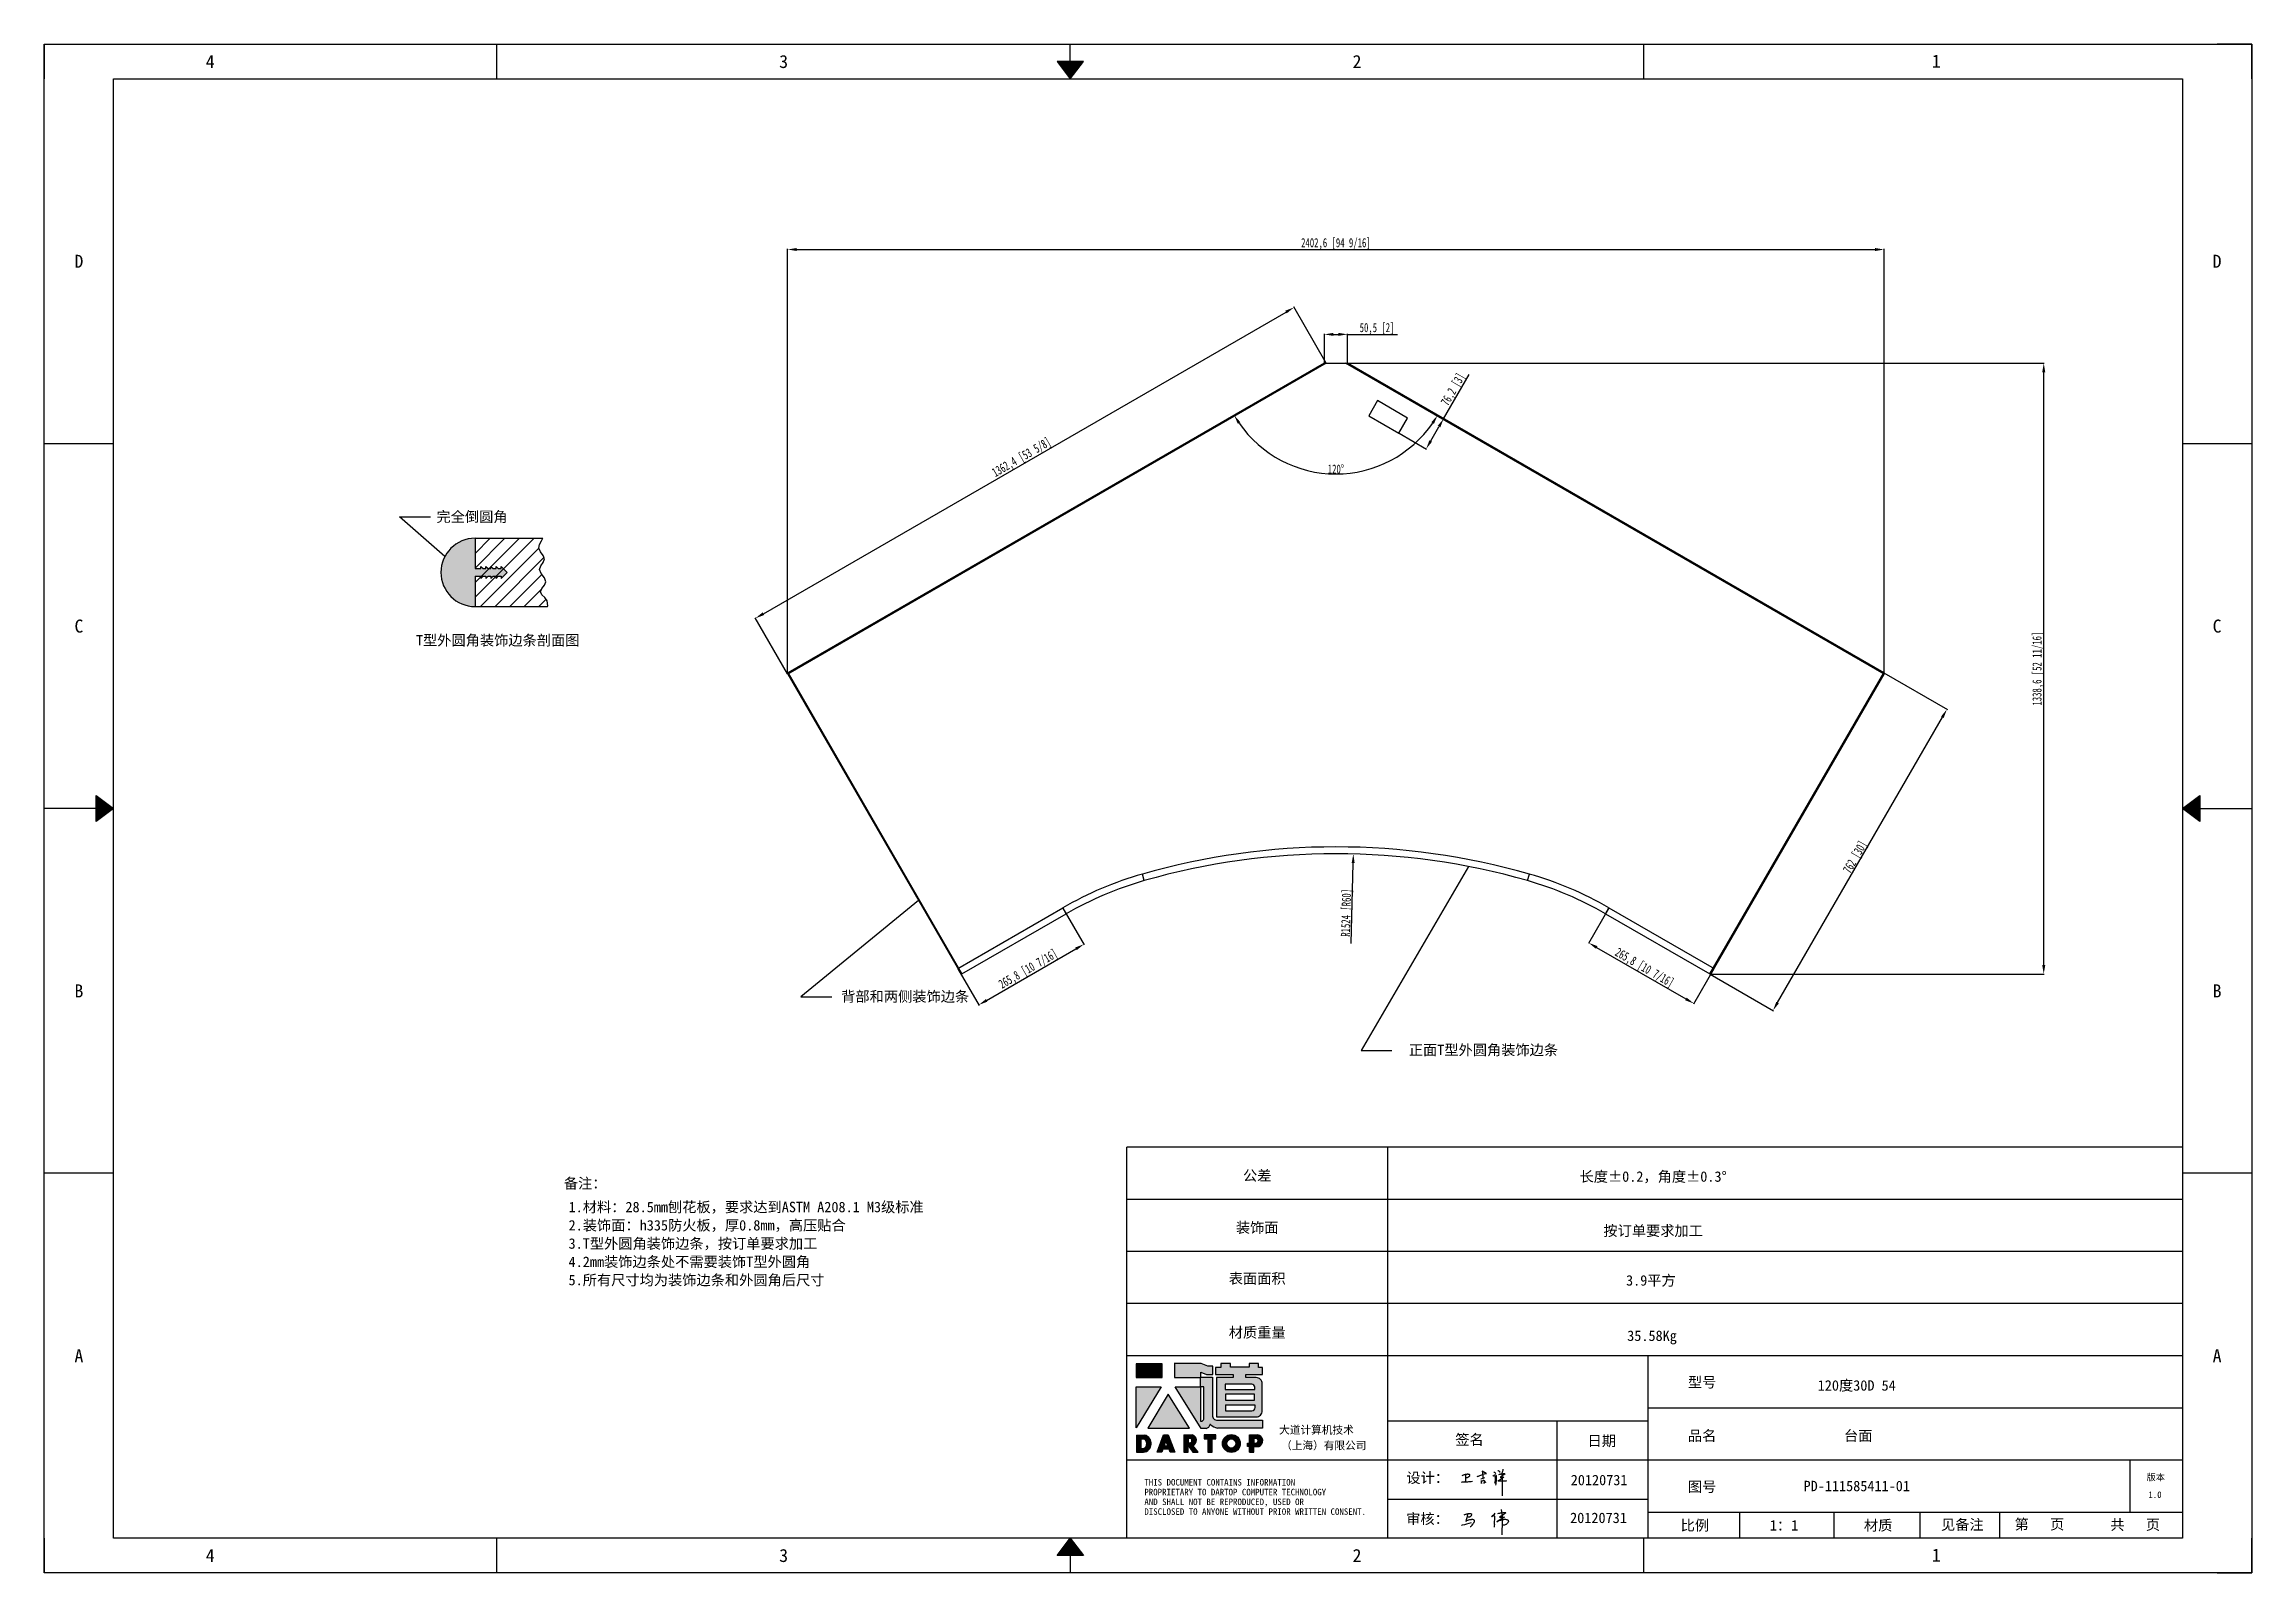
# Model space of a CAD drawing. Header units: inches. Extents: x 777 to 29406, y -38596 to 2393.
# Drawn here: x 16541 to 21379, y -15145 to -11795 of the extents above; entities that cross this region are included whole.
import ezdxf
from ezdxf.enums import TextEntityAlignment as Align

# ---------------------------------------------------------------- set-up
doc = ezdxf.new("R2010")
doc.units = ezdxf.units.IN
doc.header["$LTSCALE"] = 0.605
doc.header["$MEASUREMENT"] = 0
doc.header["$PDMODE"] = 3
doc.header["$PDSIZE"] = 0.25
doc.linetypes.add('DOT', pattern=[0.2, 0.1, -0.1])
doc.layers.get('0').update_dxf_attribs({"linetype": 'CONTINUOUS'})
doc.layers.get('Defpoints').update_dxf_attribs({"linetype": 'CONTINUOUS'})
for name, color, linetype in [('02-05848-001_DXF_HATCHING', 7, 'CONTINUOUS'), ('02-05848-001_DXF_TEXT', 7, 'CONTINUOUS'), ('02-05848-001DXF_CONTINUOUS_LINE', 7, 'CONTINUOUS'), ('4', 7, 'CONTINUOUS'), ('print', 30, 'CONTINUOUS')]:
    doc.layers.add(name, color=color, linetype=linetype)
doc.layers.add('dim', color=2, linetype='CONTINUOUS', lineweight=9)
doc.styles.add('Dartop', font='')
doc.styles.add('hzHT', font='simhei.ttf')
doc.styles.get("Standard").update_dxf_attribs({"font": 'txt', "width": 0.7})
doc.styles.get('Dartop').set_extended_font_data('FangSong_GB2312')
doc.dimstyles.new('ISO-25', dxfattribs={"dimtxt": 20, "dimasz": 20, "dimexe": 1.25, "dimexo": 0.625, "dimtad": 1, "dimdec": 1, "dimtxsty": 'Standard', "dimcen": 2.5, "dimadec": 0, "dimazin": 0, "dimtfac": 1, "dimtdec": 1, "dimtmove": 0, "dimatfit": 3, "dimfxl": 0, "dimarcsym": 0})
doc.dimstyles.get("Standard").update_dxf_attribs({"dimtxt": 0.1, "dimasz": 0.125, "dimexe": 0.18, "dimexo": 0.0625, "dimgap": 0.09, "dimtad": 0, "dimtih": 1, "dimtoh": 1, "dimdec": 3, "dimzin": 4, "dimdsep": 46, "dimtxsty": 'Standard', "dimblk": '_FILLED', "dimblk1": '_FILLED', "dimblk2": '_FILLED', "dimcen": 0.09, "dimadec": 0, "dimazin": 0, "dimtol": 1, "dimtp": 0.008, "dimtm": 0.008, "dimtfac": 1, "dimtdec": 3, "dimtofl": 0, "dimtmove": 0, "dimatfit": 3, "dimldrblk": '_FILLED', "dimfxl": 0, "dimtolj": 1, "dimtzin": 4, "dimarcsym": 0})

msp = doc.modelspace()

# ---------------------------------------------------------------- texts
at = {"color": 0}
for s, height, style, p in [('4', 28.55, 'Dartop', (16905.11, -11832.72)), ('3', 28.55, 'Dartop', (18161.5, -11832.72)), ('2', 28.55, 'Dartop', (19417.88, -11832.72)), ('1', 28.55, 'Dartop', (20687.28, -11831.82)), ('D', 28.55, 'Dartop', (16617.36, -12270.55)), ('D', 28.55, 'Dartop', (21302.46, -12270.55)), ('C', 28.55, 'Dartop', (16617.36, -13070.07)), ('C', 28.55, 'Dartop', (21302.46, -13070.07)), ('T型外圆角装饰边条剖面图', 22.8433, 'hzHT', (17535.04, -13101.08)), ('B', 28.55, 'Dartop', (16617.36, -13869.59)), ('B', 28.55, 'Dartop', (21302.46, -13869.59)), ('公差', 22.843, 'hzHT', (19199.21, -14274.36)), ('长度%%P0.2，角度%%P0.3%%D', 22.8433, 'hzHT', (20066.77, -14276.42)), ('备注：', 22.843, 'hzHT', (17726.7, -14291.24)), ('1.材料：28.5mm刨花板，要求达到ASTM A208.1 M3级标准', 22.8433, 'hzHT', (18079.39, -14343.22)), ('3.T型外圆角装饰边条，按订单要求加工               ', 22.8433, 'hzHT', (18079.39, -14423.22)), ('2.装饰面：h335防火板，厚0.8mm，高压贴合           ', 22.8433, 'hzHT', (18079.39, -14383.22)), ('装饰面', 22.843, 'hzHT', (19199.21, -14388.22)), ('按订单要求加工', 22.843, 'hzHT', (20066.77, -14395.19)), ('4.2mm装饰边条处不需要装饰T型外圆角                ', 22.8433, 'hzHT', (18079.39, -14463.22)), ('5.所有尺寸均为装饰边条和外圆角后尺寸              ', 22.8433, 'hzHT', (18079.39, -14503.22)), ('表面面积', 22.843, 'hzHT', (19199.21, -14499.9)), ('3.9平方', 22.843, 'hzHT', (20061.81, -14504.08)), ('材质重量', 22.843, 'hzHT', (19199.21, -14618.15)), ('A', 28.55, 'Dartop', (16617.36, -14669.1)), ('35.58Kg', 22.843, 'hzHT', (20064.29, -14625.33)), ('A', 28.55, 'Dartop', (21302.46, -14669.1)), ('型号', 22.843, 'hzHT', (20174.11, -14727.21)), ('120度30D 54', 22.843, 'hzHT', (20512.86, -14734.21)), ('签名', 22.843, 'hzHT', (19664.36, -14852.84)), ('日期', 22.843, 'hzHT', (19954.22, -14855.66)), ('品名', 22.843, 'hzHT', (20174.11, -14844.48)), ('台面', 22.843, 'hzHT', (20516.05, -14844.48)), ('20120731', 22.843, 'hzHT', (19948.36, -14941.54)), ('图号', 22.843, 'hzHT', (20174.11, -14956.13)), ('PD-111585411-01', 22.8433, 'hzHT', (20512.86, -14954.64)), ('版本', 14.277, 'hzHT', (21168.1, -14935.44)), ('1.0', 14.277, 'Dartop', (21166.38, -14973.59)), ('20120731', 22.843, 'hzHT', (19947, -15024.42)), ('比例', 22.843, 'hzHT', (20158.18, -15040.9)), ('1：1', 22.843, 'hzHT', (20353.46, -15040.9)), ('材质', 22.843, 'hzHT', (20559.8, -15040.9)), ('见备注', 22.843, 'hzHT', (20744.33, -15039.23)), ('第   页', 22.843, 'hzHT', (20913.17, -15038.53)), ('共   页', 22.843, 'hzHT', (21123.01, -15039.36)), ('1', 28.55, 'Dartop', (20687.28, -15106.03)), ('4', 28.55, 'Dartop', (16905.11, -15106.93)), ('3', 28.55, 'Dartop', (18161.5, -15106.93)), ('2', 28.55, 'Dartop', (19417.88, -15106.93))]:
    msp.add_text(s, height=height, dxfattribs=dict(at, style=style)).set_placement(p, align=Align.MIDDLE_CENTER)
at = {"color": 0, "style": 'hzHT'}
for s, height, p in [('THIS DOCUMENT CONTAINS INFORMATION', 14.2771, (18951.97, -14953.64)), ('设计：', 22.843, (19525.98, -14948.02)), ('AND SHALL NOT BE REPRODUCED, USED OR', 14.2771, (18951.97, -14996.47)), ('PROPRIETARY TO DARTOP COMPUTER TECHNOLOGY', 14.2771, (18951.97, -14975.06)), ('DISCLOSED TO ANYONE WITHOUT PRIOR WRITTEN CONSENT.', 14.2771, (18951.97, -15017.89)), ('审核：', 22.843, (19525.64, -15037.97))]:
    msp.add_text(s, height=height, dxfattribs=at).set_placement(p)
at = {"layer": '4', "color": 0, "style": 'hzHT'}
for s, p in [('大道计算机技术', (19247.26, -14840.24)), ('（上海）有限公司', (19251.57, -14874.39))]:
    msp.add_text(s, height=17.132, dxfattribs=at).set_placement(p)
at = {"layer": 'dim', "color": 0, "style": 'hzHT'}
for s, height, p in [('完全倒圆角', 22.843, (17478.72, -12830.33)), ('背部和两侧装饰边条', 22.843, (18427.91, -13881.78)), ('正面T型外圆角装饰边条', 22.8433, (19694.91, -13998.95))]:
    msp.add_text(s, height=height, dxfattribs=at).set_placement(p, align=Align.MIDDLE_CENTER)

# ---------------------------------------------------------------- blocks, each defined once
blk = doc.blocks.new('_FILLED')
at = {"color": 0, "linetype": 'ByBlock'}
blk.add_solid([(0, 0), (-1, 0.16), (-1, -0.16)], dxfattribs=at)
blk = doc.blocks.new('*U5')
at = {"color": 254, "linetype": 'Continuous', "extrusion": (0, 0, -1)}
for points in [[(-17, 0.333), (-16.812, 0.25), (-17, 0.5)], [(-17, 0.333), (-17.188, 0.25), (-16.812, 0.25)], [(-17, 0.333), (-17, 0.5), (-17.188, 0.25)]]:
    blk.add_solid(points, dxfattribs=at)
blk = doc.blocks.new('*U4')
at = {"color": 254, "linetype": 'Continuous', "extrusion": (0, 0, -1)}
for points in [[(-33.167, 11), (-33, 11), (-33.25, 11.188)], [(-33.167, 11), (-33.25, 11.188), (-33.25, 10.812)], [(-33.167, 11), (-33.25, 10.812), (-33, 11)]]:
    blk.add_solid(points, dxfattribs=at)
blk = doc.blocks.new('*U6')
at = {"color": 254, "linetype": 'Continuous'}
for points in [[(17, 21.667), (17.188, 21.75), (16.812, 21.75)], [(17, 21.667), (16.812, 21.75), (17, 21.5)], [(17, 21.667), (17, 21.5), (17.188, 21.75)]]:
    blk.add_solid(points, dxfattribs=at)
blk = doc.blocks.new('*U3')
at = {"color": 254, "linetype": 'Continuous', "extrusion": (0, 0, -1)}
for points in [[(-0.833, 11), (-0.75, 10.812), (-0.75, 11.188)], [(-0.833, 11), (-0.75, 11.188), (-1, 11)], [(-0.833, 11), (-1, 11), (-0.75, 10.812)]]:
    blk.add_solid(points, dxfattribs=at)
blk = doc.blocks.new('dadao')
for p, q in [((48, 19.2), (44.9, 10.4)), ((44.9, 10.4), (51.2, 10.4)), ((51.2, 10.4), (48, 19.2))]:
    blk.add_line(p, q)
for points in [[(41.8, 121.6), (41.8, 143.7), (-0.4, 143.7), (-0.4, 121.6), (41.8, 121.6)], [(104.8, 122), (104.8, 130.3), (114.1, 126.3), (124.2, 126.3), (124.2, 139.6), (115.9, 139.6), (105.1, 143.9), (61.5, 143.9)], [(61.7, 144), (61.7, 121.3), (103.9, 121.3)], [(113.4, 38.7), (105.1, 38.7), (63, 106.5), (103.9, 106.5), (103.9, 120.9), (103.9, 121.3)], [(109.7, 53.6), (109.7, 106.2), (104.3, 106.2), (104.3, 50.4), (106.6, 50.4)], [(144.6, 94.4), (144.6, 84.8), (192, 84.8), (192, 94.1), (144.9, 94.1)], [(120.2, 45), (119.5, 45), (119.5, 44.6)], [(0, 28), (0, 0), (11.8, 0)], [(0.1, 28), (14, 28)], [(7.1, 21.8), (7.1, 6.1), (12, 6.1)], [(7.1, 21.8), (11.4, 21.8)], [(76.8, 28.2), (76.8, 0), (84.1, 0), (84.1, 11.1), (91.6, -0.1), (100.3, -0.1), (91.7, 11.1)], [(76.8, 28.2), (90.6, 28.2)], [(84, 22.7), (84, 15.3), (87.2, 15.3)], [(84, 22.7), (87.3, 22.7)], [(183.7, 0), (183.7, 9.6), (180.6, 9.6), (180.6, 14.9), (183.8, 14.9), (183.8, 28.1), (196.1, 28.1), (196.5, 28.1)], [(183.7, 0), (190.9, 0), (190.9, 9.6), (198.8, 9.6)], [(194.9, 22.3), (190.8, 22.3), (190.8, 15), (194.4, 15)]]:
    blk.add_lwpolyline(points)
blk.add_lwpolyline([(137.1, 144.2), (137.1, 137.9), (128.3, 137.9), (128.3, 126.5), (157.3, 126.5), (157.3, 121.5), (130.3, 121.5), (130.3, 57.5), (194.4, 57.5, 0.414214), (204.4, 67.5), (204.4, 111.3, 0.414214), (194.4, 121.3), (177.5, 121.3), (177.5, 126.3), (204.7, 126.3), (204.7, 137.7), (198.2, 137.7), (198.2, 143.9), (183.3, 143.9), (183.3, 138), (153, 138), (153, 144.2), (137.1, 144.2)], format="xyb", close=True)
for points in [[(104.8, 122), (123.4, 122), (123.4, 60, 0.414214), (131.4, 52), (204.8, 52), (204.8, 39.1), (131.7, 39.1)], [(144.3, 110.8), (144.3, 101.8), (192.3, 101.8), (192.3, 105.5, 0.414214), (187.3, 110.5), (144.3, 110.5)], [(144.6, 77), (144.6, 67.5), (187.6, 67.5, 0.414214), (192.6, 72.5), (192.6, 76.4), (144.6, 76.4)]]:
    blk.add_lwpolyline(points, format="xyb")
for points in [[(-0.3, 106.2), (40.4, 106.2), (-0.3, 39.7), (-0.3, 106.2)], [(51.7, 94.1), (18.4, 39.3), (86.2, 39.3)], [(43.8, 28.2), (51.8, 28.2), (62.6, -0.1), (55, -0.1), (53.2, 5), (42.9, 5), (41.1, 0), (33.6, 0)], [(110, 28.1), (110, 21.9), (116, 21.9), (116, -0.1), (123.2, -0.1), (123.2, 22), (129.2, 22), (129.2, 28.1), (110, 28.1)]]:
    blk.add_lwpolyline(points, close=True)
for radius in [14.5, 7.44]:
    blk.add_circle((154.2, 14.2), radius)
for centre, radius, start, end in [((99.2, 60.7), 12.6, 305.6399, 325.969), ((111.6, 46.7), 8.19, 282.9811, 347.6627), ((136, 61.7), 22.9, 226.7358, 259.3209), ((8.5, 13.9), 8.49, 294.2143, 69.7177), ((9.6, 14.2), 14.4, 278.6604, 72.3203), ((86.4, 19), 3.8, 282.527, 76.7196), ((88.6, 19.4), 8.95, 290.6073, 77.2124), ((193.7, 18.7), 3.8, 280.9891, 72.5513), ((195.7, 18.6), 9.51, 288.8959, 85.2442)]:
    blk.add_arc(centre, radius, start, end)
blk = doc.blocks.new('h')
for p, q in [((20768.1, -2360.9), (20773, -2359.1)), ((20769.5, -2366.9), (20769.8, -2370.6)), ((20769.8, -2370.6), (20770.9, -2378)), ((20770.9, -2378), (20771.5, -2370.6)), ((20772.4, -2369.3), (20774.9, -2367.8)), ((20773, -2359.1), (20784.1, -2355.2)), ((20773.3, -2331.8), (20775.3, -2338.7)), ((20789.1, -2340.9), (20773.5, -2331.9)), ((20775.3, -2338.7), (20775.6, -2351.2)), ((20775.6, -2351.2), (20775.5, -2357.3)), ((20782.2, -2369.2), (20780, -2377.1)), ((20780, -2377.1), (20788.3, -2371.3)), ((20780.1, -2366.4), (20780.8, -2366.4)), ((20781.9, -2367.4), (20782.2, -2369.2)), ((20845.7, -2343.5), (20848.4, -2353)), ((20848.9, -2370.3), (20847.9, -2424)), ((20848.4, -2353), (20848.9, -2370.3))]:
    blk.add_line(p, q)
for points in [[(20696.6, -2372.4, 0.002073), (20710.6, -2371.9, 0.016137), (20719.6, -2371.3, 0.008314), (20736.9, -2369.3)], [(20699.1, -2348.2, -0.029745), (20704.6, -2345.4, -0.046842), (20708.4, -2344.2, -0.00919), (20714.3, -2343, -0.018517), (20717.2, -2342.5, -0.037841), (20720.3, -2342.4, -0.039541), (20723.2, -2342.8, -0.149785), (20726, -2344.3, -0.204935), (20726.9, -2346.6, -0.074872), (20726.5, -2348.3, -0.061615), (20725.6, -2350.3, -0.034204), (20723.8, -2352.6, -0.045776), (20722.3, -2354.1, -0.054985), (20720.4, -2355.3, -0.036348), (20717.3, -2356.5, -0.067752), (20715.7, -2356.8, -0.043553), (20713.2, -2356.7)], [(20755, -2351.9, -0.024077), (20759.9, -2350.1, -0.013147), (20768.7, -2346.5, -0.00522), (20775.4, -2344.1, -0.018517), (20777.3, -2343.4, -0.008274), (20786.3, -2341, -0.039541), (20788.3, -2340.8, -0.079216), (20789.4, -2341, -0.204935)], [(20813.5, -2350.1, 0.007348), (20815.9, -2348.7, 0.008421), (20818, -2347.3, 0.009459), (20819.7, -2346.2, -0.016325), (20820.7, -2345.5, -0.173771), (20821.8, -2345.3, -0.085159), (20823.9, -2346, -0.125883), (20826, -2347.9, -0.160659), (20826.6, -2350.1, -0.010447), (20826.5, -2352.3, -0.008247), (20826.2, -2355.1, -0.002698), (20825.3, -2374, 0.001562), (20823.9, -2383.7, 0.016137)], [(20816.8, -2335, -0.053561), (20819.6, -2336.1, -0.075272), (20821.3, -2337.3, -0.005295), (20822.5, -2338.5, -0.009337), (20823.1, -2339.1, -0.026146), (20823.7, -2339.8, -0.016644), (20824.5, -2340.9)], [(20832.1, -2329.2, -0.053561), (20834.9, -2330.3, -0.075272), (20836.7, -2331.5, -0.005295), (20837.8, -2332.6, -0.009337), (20838.5, -2333.3, -0.026146), (20839, -2334, -0.016644), (20839.8, -2335.1)], [(20836, -2343.7, -0.02797), (20842.1, -2342.6, -0.048868), (20845.6, -2342.2, -0.00919), (20851.1, -2341.4, -0.018517), (20853.9, -2341.1, -0.037841), (20856.7, -2341.2, -0.039541), (20859.4, -2341.6, -0.018282), (20840.6, -2354.7, -0.000937)], [(20847.6, -2340.2, 0.021784), (20849.6, -2335.9, 0.028296), (20850.8, -2332.4, 0.008136), (20851.9, -2328.2, 0.028913), (20852.2, -2327, 0.08193), (20852.1, -2325.9, 0.075058), (20851.7, -2324.7, 0.275043)]]:
    blk.add_lwpolyline(points, format="xyb")
for points in [[(20711.3, -2343.5), (20711.3, -2343.5), (20711.5, -2355.8), (20710.7, -2368), (20710.6, -2371.9)], [(20821.5, -2350.6), (20822.4, -2359.2), (20822.2, -2364.9), (20821.7, -2369), (20821.3, -2376.3), (20823.6, -2368.5), (20827.2, -2366.3), (20829.5, -2366.3)], [(20840.6, -2354.7), (20850, -2354.7), (20855, -2354.3), (20845.9, -2361.1), (20840.5, -2364), (20833, -2367.5), (20863.2, -2367.4), (20865.9, -2367.3)]]:
    blk.add_lwpolyline(points)
for centre, radius, start, end in [((20773.7, -2371.2), 2.3, 121.9907, 163.60158), ((20787.5, -2406), 40.3, 100.61827, 108.24823), ((20780.8, -2367.6), 1.15, 9.4675, 90)]:
    blk.add_arc(centre, radius, start, end)
blk = doc.blocks.new('*D36')
at = {"layer": 'Defpoints', "color": 0, "transparency": 16777216}
for p in [(20572.9, -12244.7), (18170.3, -13173.7), (20572.9, -13173.7)]:
    blk.add_point(p, dxfattribs=at)
at = {"layer": 'dim', "color": 0, "lineweight": -2, "transparency": 16777216}
for p, q in [((18170.3, -13173.1), (18170.3, -12243.5)), ((18190.3, -12244.7), (20552.9, -12244.7)), ((20572.9, -13173.1), (20572.9, -12243.5))]:
    blk.add_line(p, q, dxfattribs=at)
at = {"layer": 'dim', "color": 0, "transparency": 16777216}
for points in [[(18190.3, -12241.4), (18190.3, -12248.1), (18170.3, -12244.7)], [(20552.9, -12241.4), (20552.9, -12248.1), (20572.9, -12244.7)]]:
    blk.add_solid(points, dxfattribs=at)
at = {"layer": 'dim', "color": 0, "transparency": 16777216, "insert": (19371.6, -12232.4), "char_height": 20, "attachment_point": 5}
blk.add_mtext('2402,6 [94 9/16]', dxfattribs=at)
blk = doc.blocks.new('*D37')
at = {"layer": 'Defpoints', "color": 0, "transparency": 16777216}
for p in [(19279.7, -12371.7), (19350.3, -12494.1), (18170.5, -13175.3)]:
    blk.add_point(p, dxfattribs=at)
at = {"layer": 'dim', "color": 0, "lineweight": -2, "transparency": 16777216}
for p, q in [((18117.1, -13042.9), (19262.4, -12381.7)), ((19350, -12493.5), (19279.1, -12370.6)), ((18170.2, -13174.7), (18099.2, -13051.8))]:
    blk.add_line(p, q, dxfattribs=at)
at = {"layer": 'dim', "color": 0, "transparency": 16777216}
for points in [[(19260.7, -12378.8), (19264, -12384.6), (19279.7, -12371.7)], [(18115.5, -13040), (18118.8, -13045.8), (18099.8, -13052.9)]]:
    blk.add_solid(points, dxfattribs=at)
at = {"layer": 'dim', "color": 0, "transparency": 16777216, "insert": (18683.6, -12701.7), "char_height": 20, "attachment_point": 5, "rotation": 30}
blk.add_mtext('1362,4 [53 5/8]', dxfattribs=at)
blk = doc.blocks.new('*D38')
at = {"layer": 'Defpoints', "color": 0, "transparency": 16777216}
for p in [(19396.9, -12430.7), (19346.3, -12494.1), (19396.9, -12494.1)]:
    blk.add_point(p, dxfattribs=at)
at = {"layer": 'dim', "color": 0, "lineweight": -2, "transparency": 16777216}
for p, q in [((19346.3, -12493.4), (19346.3, -12429.5)), ((19366.3, -12430.7), (19376.9, -12430.7)), ((19396.9, -12493.4), (19396.9, -12429.5)), ((19396.9, -12430.7), (19506.8, -12430.7))]:
    blk.add_line(p, q, dxfattribs=at)
at = {"layer": 'dim', "color": 0, "transparency": 16777216}
for points in [[(19366.3, -12427.4), (19366.3, -12434.1), (19346.3, -12430.7)], [(19376.9, -12427.4), (19376.9, -12434.1), (19396.9, -12430.7)]]:
    blk.add_solid(points, dxfattribs=at)
at = {"layer": 'dim', "color": 0, "transparency": 16777216, "insert": (19461.8, -12418.4), "char_height": 20, "attachment_point": 5}
blk.add_mtext('50,5 [2]', dxfattribs=at)
blk = doc.blocks.new('*D39')
at = {"layer": 'Defpoints', "color": 0, "transparency": 16777216}
for p in [(19346.3, -12494.1), (19396.9, -12494.1), (19283.6, -12721.2), (18171.2, -13172.5), (20572, -13172.5)]:
    blk.add_point(p, dxfattribs=at)
at = {"layer": 'dim', "color": 0, "lineweight": -2, "transparency": 16777216}
blk.add_arc((19371.6, -12479.5), 257.2, 214.4559, 325.5441, dxfattribs=at)
at = {"layer": 'dim', "color": 0, "transparency": 16777216}
for points in [[(19156.7, -12626.8), (19162.3, -12623.2), (19148.8, -12608.1)], [(19580.9, -12623.2), (19586.5, -12626.8), (19594.3, -12608.1)]]:
    blk.add_solid(points, dxfattribs=at)
at = {"layer": 'dim', "color": 0, "transparency": 16777216, "insert": (19371.6, -12726.1), "char_height": 20, "attachment_point": 5}
blk.add_mtext('120°', dxfattribs=at)
blk = doc.blocks.new('*D40')
at = {"layer": 'Defpoints', "color": 0, "transparency": 16777216}
for p in [(19547.6, -12581.1), (19607.5, -12615.7), (19509.5, -12647.1)]:
    blk.add_point(p, dxfattribs=at)
at = {"layer": 'dim', "color": 0, "lineweight": -2, "transparency": 16777216}
for p, q in [((19607.5, -12615.7), (19663.6, -12518.5)), ((19548.1, -12581.4), (19608.6, -12616.3)), ((19510, -12647.4), (19570.5, -12682.3)), ((19579.4, -12664.3), (19597.5, -12633))]:
    blk.add_line(p, q, dxfattribs=at)
at = {"layer": 'dim', "color": 0, "transparency": 16777216}
for points in [[(19594.6, -12631.3), (19600.4, -12634.7), (19607.5, -12615.7)], [(19576.5, -12662.7), (19582.3, -12666), (19569.4, -12681.7)]]:
    blk.add_solid(points, dxfattribs=at)
at = {"layer": 'dim', "color": 0, "transparency": 16777216, "insert": (19629.9, -12552.3), "char_height": 20, "attachment_point": 5, "rotation": 60}
blk.add_mtext('76,2 [3]', dxfattribs=at)
blk = doc.blocks.new('*D35')
at = {"layer": 'Defpoints', "color": 0, "transparency": 16777216}
for p in [(19409.9, -13569.4), (19371.6, -15092.9)]:
    blk.add_point(p, dxfattribs=at)
at = {"layer": 'dim', "color": 0, "lineweight": -2, "transparency": 16777216}
blk.add_line((19405, -13765.8), (19409.4, -13589.4), dxfattribs=at)
at = {"layer": 'dim', "color": 0, "transparency": 16777216}
blk.add_solid([(19406.1, -13589.3), (19412.7, -13589.5), (19409.9, -13569.4)], dxfattribs=at)
at = {"layer": 'dim', "color": 0, "transparency": 16777216, "insert": (19396, -13698.5), "char_height": 20, "attachment_point": 5, "rotation": 88.5586}
blk.add_mtext('R1524 [R60]', dxfattribs=at)
blk = doc.blocks.new('*D41')
at = {"layer": 'Defpoints', "color": 0, "transparency": 16777216}
for p in [(18773.2, -13687.5), (18819.3, -13767.4), (18543, -13820.5)]:
    blk.add_point(p, dxfattribs=at)
at = {"layer": 'dim', "color": 0, "lineweight": -2, "transparency": 16777216}
for p, q in [((18773.5, -13688.1), (18820, -13768.5)), ((18606.4, -13890.3), (18802, -13777.4)), ((18543.3, -13821), (18589.7, -13901.4))]:
    blk.add_line(p, q, dxfattribs=at)
at = {"layer": 'dim', "color": 0, "transparency": 16777216}
for points in [[(18800.3, -13774.5), (18803.7, -13780.3), (18819.3, -13767.4)], [(18604.8, -13887.5), (18608.1, -13893.2), (18589.1, -13900.3)]]:
    blk.add_solid(points, dxfattribs=at)
at = {"layer": 'dim', "color": 0, "transparency": 16777216, "insert": (18698.1, -13823.2), "char_height": 20, "attachment_point": 5, "rotation": 30}
blk.add_mtext('265,8 [10 7/16]', dxfattribs=at)
blk = doc.blocks.new('*D42')
at = {"layer": 'Defpoints', "color": 0, "transparency": 16777216}
for p in [(19969.9, -13687.5), (20200.2, -13820.5), (20155.9, -13897.2)]:
    blk.add_point(p, dxfattribs=at)
at = {"layer": 'dim', "color": 0, "lineweight": -2, "transparency": 16777216}
for p, q in [((19969.6, -13688.1), (19925, -13765.4)), ((19943, -13774.3), (20138.6, -13887.2)), ((20199.9, -13821), (20155.3, -13898.3))]:
    blk.add_line(p, q, dxfattribs=at)
at = {"layer": 'dim', "color": 0, "transparency": 16777216}
for points in [[(19944.6, -13771.4), (19941.3, -13777.2), (19925.6, -13764.3)], [(20140.2, -13884.3), (20136.9, -13890.1), (20155.9, -13897.2)]]:
    blk.add_solid(points, dxfattribs=at)
at = {"layer": 'dim', "color": 0, "transparency": 16777216, "insert": (20046.9, -13820.1), "char_height": 20, "attachment_point": 5, "rotation": 330}
blk.add_mtext('265,8 [10 7/16]', dxfattribs=at)
blk = doc.blocks.new('*D43')
at = {"layer": 'Defpoints', "color": 0, "transparency": 16777216}
for p in [(20572, -13172.5), (20710.5, -13252.5), (20191, -13832.4)]:
    blk.add_point(p, dxfattribs=at)
at = {"layer": 'dim', "color": 0, "lineweight": -2, "transparency": 16777216}
for p, q in [((20572.5, -13172.8), (20711.5, -13253.1)), ((20339.5, -13895.1), (20700.5, -13269.8)), ((20191.5, -13832.7), (20330.5, -13913))]:
    blk.add_line(p, q, dxfattribs=at)
at = {"layer": 'dim', "color": 0, "transparency": 16777216}
for points in [[(20697.6, -13268.1), (20703.3, -13271.5), (20710.5, -13252.5)], [(20336.6, -13893.4), (20342.3, -13896.7), (20329.5, -13912.4)]]:
    blk.add_solid(points, dxfattribs=at)
at = {"layer": 'dim', "color": 0, "transparency": 16777216, "insert": (20510.8, -13577.1), "char_height": 20, "attachment_point": 5, "rotation": 60.0005}
blk.add_mtext('762 [30]', dxfattribs=at)
blk = doc.blocks.new('*D44')
at = {"layer": 'Defpoints', "color": 0, "transparency": 16777216}
for p in [(19396.9, -12494.1), (20922.6, -12494.1), (20192.5, -13832.6)]:
    blk.add_point(p, dxfattribs=at)
at = {"layer": 'dim', "color": 0, "lineweight": -2, "transparency": 16777216}
for p, q in [((19397.5, -12494.1), (20923.9, -12494.1)), ((20922.6, -13812.6), (20922.6, -12514.1)), ((20193.1, -13832.6), (20923.9, -13832.6))]:
    blk.add_line(p, q, dxfattribs=at)
at = {"layer": 'dim', "color": 0, "transparency": 16777216}
for points in [[(20919.3, -12514.1), (20926, -12514.1), (20922.6, -12494.1)], [(20919.3, -13812.6), (20926, -13812.6), (20922.6, -13832.6)]]:
    blk.add_solid(points, dxfattribs=at)
at = {"layer": 'dim', "color": 0, "transparency": 16777216, "insert": (20910.3, -13163.3), "char_height": 20, "attachment_point": 5, "rotation": 90}
blk.add_mtext('1338,6 [52 11/16]', dxfattribs=at)

# ---------------------------------------------------------------- dimensions: what is measured, and where the dimension line sits
at = {"layer": 'dim'}
for p1, p2, distance, picture, middle in [((18170.27, -13173.73), (20572.88, -13173.73), 928.98, '*D36', (19371.57, -12232.45)), ((18170.47, -13175.25), (19350.32, -12494.06), 141.27, '*D37', (18683.61, -12701.66)), ((19346.3042, -12494.0627), (19396.8502, -12494.0627), 63.346, '*D38', (19461.8086, -12418.425)), ((19509.45, -12647.06), (19547.55, -12581.07), -69.2, '*D40', (19629.9, -12552.26)), ((20190.96, -13832.42), (20571.95, -13172.51), -159.92, '*D43', (20510.75, -13577.12)), ((18542.98, -13820.47), (18773.21, -13687.55), -92.24, '*D41', (18698.07, -13823.24)), ((19969.94, -13687.55), (20200.17, -13820.47), -88.59, '*D42', (20046.91, -13820.08))]:
    dim = msp.add_aligned_dim(p1=p1, p2=p2, distance=distance, dimstyle='ISO-25', dxfattribs=at)
    dim.commit()
    dim.dimension.update_dxf_attribs({"geometry": picture, "text_midpoint": middle})
dim = msp.add_angular_dim_2l(base=(19283.6, -12721.19), line1=((20571.95, -13172.51), (19396.85, -12494.06)), line2=((19346.3, -12494.06), (18171.2, -13172.51)), dimstyle='ISO-25', dxfattribs=at)
dim.commit()
dim.dimension.update_dxf_attribs({"geometry": '*D39', "text_midpoint": (19371.58, -12726.08)})
dim = msp.add_linear_dim(base=(20922.63, -12494.06), p1=(20192.48, -13832.62), p2=(19396.85, -12494.06), angle=90, dimstyle='ISO-25', dxfattribs=at)
dim.commit()
dim.dimension.update_dxf_attribs({"geometry": '*D44', "text_midpoint": (20910.34, -13163.34)})
dim = msp.add_radius_dim(center=(19371.58, -15092.94), mpoint=(19409.91, -13569.42), dimstyle='ISO-25', dxfattribs=at)
dim.commit()
dim.dimension.update_dxf_attribs({"geometry": '*D35', "text_midpoint": (19406.66, -13698.72), "dimtype": 164})

# ---------------------------------------------------------------- hatches: boundary and pattern name
for points in [[(18990.84, -14686.78), (18933.89, -14686.78), (18933.89, -14716.54), (18990.84, -14716.54)], [(18989.01, -14737.36), (18934.04, -14737.36), (18934.04, -14827.11)], [(19004.25, -14753.65), (18959.31, -14827.71), (19050.81, -14827.71)], [(19108.91, -14842.86), (19082.9, -14842.86), (19082.9, -14851.11), (19091.02, -14851.11), (19091.02, -14880.84), (19100.73, -14880.84), (19100.73, -14851.09), (19108.91, -14851.09)]]:
    msp.add_hatch(color=0).paths.add_polyline_path(points)
h = msp.add_hatch(color=0)
h.paths.add_polyline_path([(19075.96, -14704.87), (19088.53, -14710.3), (19102.12, -14710.3), (19102.12, -14692.31), (19090.9, -14692.31), (19076.3, -14686.54), (19017.75, -14686.54), (19017.75, -14716.96), (19074.71, -14716.96), (19074.71, -14717.58), (19074.71, -14737.02), (19019.48, -14737.02), (19076.29, -14828.45), (19087.54, -14828.45, 0.2793748), (19095.75, -14820.47), (19095.75, -14820.04), (19096.75, -14820.04, 0.1431454), (19112.23, -14827.93), (19210.96, -14827.93), (19210.96, -14810.59), (19111.81, -14810.59, -0.4142136), (19101.02, -14799.79), (19101.02, -14716), (19075.96, -14716)])
h.paths.add_polyline_path([(19075.29, -14737.41), (19082.53, -14737.41), (19082.53, -14808.37, -0.0889357), (19078.33, -14812.69), (19075.26, -14812.69)], flags=16)
h = msp.add_hatch(color=0)
h.paths.add_polyline_path([(19210.79, -14694.83), (19202, -14694.83), (19202, -14686.48), (19181.93, -14686.48), (19181.93, -14694.41), (19140.94, -14694.41), (19140.94, -14686.06), (19119.47, -14686.06), (19119.47, -14694.57), (19107.61, -14694.57), (19107.61, -14709.97), (19146.75, -14709.97), (19146.75, -14716.79), (19110.28, -14716.79), (19110.28, -14803.04), (19196.87, -14803.04, 0.4142136), (19210.37, -14789.55), (19210.37, -14730.47, 0.4142136), (19196.87, -14716.98), (19173.98, -14716.98), (19173.98, -14710.29), (19210.79, -14710.29)])
h.paths.add_polyline_path([(19187.31, -14731.6, -0.4142136), (19194.06, -14738.35), (19194.06, -14743.3), (19129.22, -14743.3), (19129.22, -14731.6)], flags=16)
h.paths.add_polyline_path([(19193.64, -14753.74), (19193.64, -14766.28), (19129.64, -14766.28), (19129.64, -14753.74)], flags=16)
h.paths.add_polyline_path([(19194.47, -14777.56), (19194.47, -14782.93, -0.4142136), (19187.72, -14789.67), (19129.64, -14789.67), (19129.64, -14777.56)], flags=16)
h = msp.add_hatch(color=0)
h.paths.add_polyline_path([(18953.3, -14843), (18934.44, -14843), (18934.44, -14880.73), (18950.33, -14880.73, 0.7930159)])
h.paths.add_polyline_path([(18950.61, -14872.46), (18944.01, -14872.46), (18944.01, -14851.26), (18949.88, -14851.26, -0.6713609)], flags=16)
h = msp.add_hatch(color=0)
h.paths.add_polyline_path([(19004.39, -14842.69), (18993.63, -14842.69), (18979.79, -14880.77), (18989.98, -14880.77), (18992.38, -14874.02), (19006.19, -14874.02), (19008.64, -14880.85), (19018.92, -14880.85)])
h.paths.add_polyline_path([(19003.55, -14866.74), (18994.99, -14866.74), (18999.19, -14854.78)], flags=16)
h = msp.add_hatch(color=0)
h.paths.add_polyline_path([(19056.7, -14842.71), (19038.15, -14842.71), (19038.15, -14880.79), (19047.95, -14880.79), (19047.95, -14865.69), (19058.03, -14880.92), (19069.87, -14880.92), (19058.28, -14865.79, 0.7440549)])
h.paths.add_polyline_path([(19047.86, -14860.06), (19047.86, -14850.06), (19052.24, -14850.06, -0.796809), (19052.18, -14860.06)], flags=16)
h = msp.add_hatch(color=0)
h.paths.add_polyline_path([(19123.04, -14861.61, 1), (19162.14, -14861.61, 1)])
h.paths.add_polyline_path([(19152.63, -14861.61, -1), (19132.55, -14861.61, -1)], flags=16)
h = msp.add_hatch(color=0)
h.paths.add_polyline_path([(19199.64, -14842.8), (19199.08, -14842.8), (19182.54, -14842.8), (19182.54, -14860.57), (19178.16, -14860.57), (19178.16, -14867.79), (19182.47, -14867.79), (19182.47, -14880.72), (19192.13, -14880.72), (19192.13, -14867.74), (19202.73, -14867.74, 0.8123038)])
h.paths.add_polyline_path([(19191.98, -14860.52), (19191.98, -14850.58), (19197.48, -14850.58, -0.7782134), (19196.91, -14860.52)], flags=16)
at = {"layer": '02-05848-001_DXF_HATCHING', "linetype": 'Continuous'}
h = msp.add_hatch(color=2, dxfattribs=at)
edge = h.paths.add_edge_path()
edge.add_line((17503.05, -12960.54), (17509.09, -12960.54))
edge.add_line((17509.09, -12960.54), (17509.09, -12965.58))
edge.add_line((17509.09, -12965.58), (17514.15, -12960.54))
edge.add_line((17514.15, -12960.54), (17520.19, -12960.54))
edge.add_line((17520.19, -12960.54), (17520.19, -12965.58))
edge.add_line((17520.19, -12965.58), (17525.25, -12960.54))
edge.add_line((17525.25, -12960.54), (17531.3, -12960.54))
edge.add_line((17531.3, -12960.54), (17531.3, -12965.58))
edge.add_line((17531.3, -12965.58), (17536.36, -12960.54))
edge.add_line((17536.36, -12960.54), (17542.4, -12960.54))
edge.add_line((17542.4, -12960.54), (17542.4, -12965.58))
edge.add_line((17542.4, -12965.58), (17555.67, -12952.35))
edge.add_line((17542.4, -12939.12), (17555.67, -12952.35))
edge.add_line((17542.4, -12944.16), (17542.4, -12939.12))
edge.add_line((17536.36, -12944.16), (17542.4, -12944.16))
edge.add_line((17531.3, -12939.12), (17536.36, -12944.16))
edge.add_line((17531.3, -12944.16), (17531.3, -12939.12))
edge.add_line((17525.25, -12944.16), (17531.3, -12944.16))
edge.add_line((17520.19, -12939.12), (17525.25, -12944.16))
edge.add_line((17520.19, -12944.16), (17520.19, -12939.12))
edge.add_line((17514.15, -12944.16), (17520.19, -12944.16))
edge.add_line((17509.09, -12939.12), (17514.15, -12944.16))
edge.add_line((17509.09, -12944.16), (17509.09, -12939.12))
edge.add_line((17503.05, -12944.16), (17509.09, -12944.16))
edge.add_line((17497.99, -12939.12), (17503.05, -12944.16))
edge.add_line((17497.99, -12944.16), (17497.99, -12939.12))
edge.add_line((17485.42, -12944.16), (17497.99, -12944.16))
edge.add_line((17485.42, -12877.55), (17485.42, -12944.16))
edge.add_arc((17485.42, -12952.35), 74.8, 90, 270)
edge.add_line((17485.42, -12960.54), (17485.42, -13027.15))
edge.add_line((17485.42, -12960.54), (17497.99, -12960.54))
edge.add_line((17497.99, -12960.54), (17497.99, -12965.58))
edge.add_line((17497.99, -12965.58), (17503.05, -12960.54))

# ---------------------------------------------------------------- linework, layer by layer
at = {"color": 0, "linetype": 'DOT'}
for p, q in [((16541.22, -11794.65), (21302.46, -11794.65)), ((16541.22, -15068.86), (16541.22, -11870.79)), ((21378.6, -11870.79), (21378.6, -15068.86)), ((21302.46, -15145), (16541.22, -15145))]:
    msp.add_line(p, q, dxfattribs=at)
at = {"color": 0}
for p, q in [((16541.22, -11794.65), (16541.22, -11870.79)), ((17533.31, -11870.79), (17533.31, -11794.65)), ((18789.69, -11832.72), (18789.69, -11794.65)), ((20046.07, -11870.79), (20046.07, -11794.65)), ((21378.6, -11794.65), (21302.46, -11794.65)), ((21378.6, -11870.79), (21378.6, -11794.65)), ((16693.51, -15068.86), (16693.51, -11870.79)), ((16693.51, -11870.79), (21226.31, -11870.79)), ((21226.31, -11870.79), (21226.31, -15068.86)), ((16693.51, -12670.31), (16541.22, -12670.31)), ((21378.6, -12670.31), (21226.31, -12670.31)), ((16655.44, -13469.83), (16541.22, -13469.83)), ((21264.38, -13469.83), (21378.6, -13469.83)), ((18913.42, -15068.86), (18913.42, -14212.24)), ((21226.31, -14212.24), (18913.42, -14212.24)), ((19484.51, -14212.24), (19484.51, -15068.86)), ((16693.51, -14269.34), (16541.22, -14269.34)), ((21378.6, -14269.34), (21226.31, -14269.34)), ((21226.31, -14326.45), (18913.42, -14326.45)), ((21226.31, -14440.67), (18913.42, -14440.67)), ((21226.31, -14554.89), (18913.42, -14554.89)), ((21226.31, -14669.1), (18913.42, -14669.1)), ((20055.59, -15068.86), (20055.59, -14669.1)), ((20055.59, -14783.32), (21226.31, -14783.32)), ((19484.51, -14811.87), (20055.59, -14811.87)), ((19855.71, -14811.87), (19855.71, -15068.86)), ((18913.42, -14897.53), (19484.51, -14897.53)), ((19484.51, -14897.53), (21226.31, -14897.53)), ((21112.09, -15011.75), (21112.09, -14897.53)), ((19484.51, -14983.2), (20055.59, -14983.2)), ((20055.59, -15011.75), (21226.31, -15011.75)), ((20256.51, -15068.86), (20256.51, -15011.75)), ((20463.57, -15068.86), (20463.57, -15011.75)), ((20651.81, -15068.86), (20651.81, -15011.75)), ((20826.55, -15068.86), (20826.55, -15011.75)), ((16541.22, -15068.86), (16541.22, -15145)), ((21226.31, -15068.86), (16693.51, -15068.86)), ((17533.31, -15145), (17533.31, -15068.86)), ((20046.07, -15145), (20046.07, -15068.86)), ((21378.6, -15145), (21378.6, -15068.86)), ((18789.69, -15106.93), (18789.69, -15145)), ((21302.46, -15145), (21378.6, -15145))]:
    msp.add_line(p, q, dxfattribs=at)
at = {"color": 2, "linetype": 'Continuous'}
for p, q in [((17485.42, -12910.81), (17518.68, -12877.55)), ((17485.42, -12942.84), (17550.71, -12877.55)), ((17485.42, -12974.86), (17582.73, -12877.55)), ((17485.42, -13006.89), (17614.76, -12877.55)), ((17497.18, -13027.15), (17624.89, -12899.44)), ((17529.21, -13027.15), (17636.35, -12920.01)), ((17561.24, -13027.15), (17631.58, -12956.81)), ((17593.26, -13027.15), (17631.07, -12989.34)), ((17625.29, -13027.15), (17641.15, -13011.3))]:
    msp.add_line(p, q, dxfattribs=at)
at = {"color": 7, "linetype": 'Continuous'}
for p, q in [((17485.42, -12877.55), (17485.42, -12944.16)), ((17485.42, -12877.55), (17633.8, -12877.55)), ((17624.83, -12899.32), (17626.42, -12891.35)), ((17628.67, -12907.23), (17624.83, -12899.32)), ((17626.42, -12891.35), (17631.07, -12883.2)), ((17634.51, -12915.08), (17628.67, -12907.23)), ((17631.07, -12883.2), (17633.8, -12877.55)), ((17637.45, -12922.97), (17634.51, -12915.08)), ((17485.42, -12944.16), (17497.99, -12944.16)), ((17485.42, -12960.54), (17485.42, -13027.15)), ((17485.42, -12960.54), (17497.99, -12960.54)), ((17497.99, -12944.16), (17497.99, -12939.12)), ((17497.99, -12939.12), (17503.05, -12944.16)), ((17497.99, -12965.58), (17503.05, -12960.54)), ((17497.99, -12960.54), (17497.99, -12965.58)), ((17503.05, -12944.16), (17509.09, -12944.16)), ((17503.05, -12960.54), (17509.09, -12960.54)), ((17509.09, -12944.16), (17509.09, -12939.12)), ((17509.09, -12939.12), (17514.15, -12944.16)), ((17509.09, -12965.58), (17514.15, -12960.54)), ((17509.09, -12960.54), (17509.09, -12965.58)), ((17514.15, -12944.16), (17520.19, -12944.16)), ((17514.15, -12960.54), (17520.19, -12960.54)), ((17520.19, -12944.16), (17520.19, -12939.12)), ((17520.19, -12939.12), (17525.25, -12944.16)), ((17520.19, -12965.58), (17525.25, -12960.54)), ((17520.19, -12960.54), (17520.19, -12965.58)), ((17525.25, -12944.16), (17531.3, -12944.16)), ((17525.25, -12960.54), (17531.3, -12960.54)), ((17531.3, -12944.16), (17531.3, -12939.12)), ((17531.3, -12939.12), (17536.36, -12944.16)), ((17531.3, -12965.58), (17536.36, -12960.54)), ((17531.3, -12960.54), (17531.3, -12965.58)), ((17536.36, -12944.16), (17542.4, -12944.16)), ((17536.36, -12960.54), (17542.4, -12960.54)), ((17542.4, -12944.16), (17542.4, -12939.12)), ((17542.4, -12939.12), (17555.67, -12952.35)), ((17542.4, -12965.58), (17555.67, -12952.35)), ((17542.4, -12960.54), (17542.4, -12965.58)), ((17626.41, -12945.83), (17629.32, -12938.2)), ((17630.21, -12955.04), (17626.41, -12945.83)), ((17629.32, -12938.2), (17634.56, -12930.55)), ((17637.32, -12964.2), (17630.21, -12955.04)), ((17634.56, -12930.55), (17637.45, -12922.97)), ((17628.78, -12994.69), (17631.71, -12987.86)), ((17631.71, -13001.21), (17628.78, -12994.69)), ((17631.71, -12987.86), (17637.21, -12980.69)), ((17638.05, -13007.62), (17631.71, -13001.21)), ((17637.21, -12980.69), (17640.6, -12973.41)), ((17640.6, -12973.41), (17637.32, -12964.2)), ((17643.75, -13014.4), (17638.05, -13007.62)), ((17485.42, -13027.15), (17644.45, -13027.15)), ((17645.1, -13025.77), (17643.75, -13014.4)), ((17644.45, -13027.15), (17645.1, -13025.77))]:
    msp.add_line(p, q, dxfattribs=at)
for p, q in [((19729.76, -15029.8), (19724.15, -15032.84)), ((19733.8, -15027.64), (19729.76, -15029.8)), ((19729.99, -15023.1), (19737.13, -15023.1)), ((19740.93, -15022.76), (19733.8, -15027.64)), ((19734.06, -15006.17), (19735.7, -15019.85)), ((19735.96, -15029.96), (19735.36, -15061.41)), ((19735.7, -15019.85), (19735.96, -15029.96)), ((19737.13, -15023.1), (19740.93, -15022.76))]:
    msp.add_line(p, q)
at = {"color": 0}
for points in [[(18789.69, -11870.79), (18818.24, -11832.72), (18761.13, -11832.72), (18789.69, -11870.79)], [(16693.51, -13469.83), (16655.44, -13498.38), (16655.44, -13441.27), (16693.51, -13469.83)], [(21226.31, -13469.83), (21264.38, -13441.27), (21264.38, -13498.38), (21226.31, -13469.83)], [(18789.69, -15068.86), (18818.24, -15106.93), (18761.13, -15106.93), (18789.69, -15068.86)]]:
    msp.add_lwpolyline(points, close=True, dxfattribs=at)
for points in [[(19652.84, -15018.17, -0.029745), (19656.1, -15016.53, -0.0468422), (19658.31, -15015.82, -0.0091902), (19661.76, -15015.12, -0.0185172), (19663.49, -15014.87, -0.0378406), (19665.27, -15014.81, -0.0395413), (19666.97, -15015.03, -0.1497852), (19668.62, -15015.93, -0.2049352), (19669.13, -15017.24, -0.0748717), (19668.94, -15018.27, -0.0616146), (19668.38, -15019.42, -0.0342039), (19667.35, -15020.77, -0.0457759), (19666.44, -15021.64, -0.054985), (19665.33, -15022.34, -0.0363479), (19663.5, -15023.07, -0.0677521), (19662.59, -15023.22, -0.0435534), (19661.14, -15023.15)], [(19724.15, -15032.84, -0.029745), (19729.24, -15030.29, -0.0468422), (19732.69, -15029.18, -0.0091902), (19738.07, -15028.09, -0.0185172), (19740.77, -15027.7, -0.0378406), (19743.55, -15027.61, -0.0395413), (19746.2, -15027.94, -0.1497852), (19748.78, -15029.35, -0.2049352), (19749.57, -15031.4, -0.0748717), (19749.27, -15033.01, -0.0616146), (19748.39, -15034.8, -0.0342039), (19746.8, -15036.9, -0.0457759), (19745.37, -15038.26, -0.054985), (19743.65, -15039.35, -0.0363479), (19740.79, -15040.48, -0.0677521), (19739.36, -15040.73, -0.0435534), (19737.11, -15040.61)], [(19726.49, -15014.68, -0.0279703), (19731.1, -15013.83, -0.0488679), (19733.78, -15013.55, -0.0091902), (19737.98, -15012.92, -0.0185172), (19740.08, -15012.73, -0.0378406), (19742.24, -15012.78, -0.0395413), (19744.27, -15013.14, -0.0182819), (19729.99, -15023.1, -0.0009369)]]:
    msp.add_lwpolyline(points, format="xyb")
msp.add_lwpolyline([(19660.03, -15015.45), (19660.03, -15015.45), (19658.94, -15022.14), (19657.14, -15028.44), (19655.97, -15032.3)])
at = {"color": 7, "linetype": 'Continuous'}
msp.add_arc((17485.42, -12952.35), 74.8, 90, 270, dxfattribs=at)
for centre, radius, start, end in [((19644.48, -15028.79), 12.07, 281.07698, 291.21263), ((19379.12, -13951.67), 1121.29, 283.91895, 284.97151), ((19674.41, -15064.22), 36.86, 113.20245, 120.0175), ((19665.76, -15044.03), 14.9, 102.47486, 113.20245), ((19687.35, -15141.64), 114.87, 100.36867, 102.47486), ((19663.36, -15034.44), 9.51, 283.81625, 294.03051), ((19671.77, -15056.49), 28.31, 96.12534, 100.36867), ((19665.39, -15039.14), 4.39, 294.83643, 309.90113), ((19606.93, -14985.21), 83.89, 316.91956, 320.58866), ((19670.27, -15042.44), 14.17, 87.45704, 96.12534), ((19670.32, -15041.25), 12.98, 78.39957, 87.45704), ((19654.47, -15025.96), 21.33, 324.09481, 331.37836), ((19672.15, -15032.31), 3.86, 44.32465, 78.39957), ((19671.02, -15034.33), 2.85, 319.57307, 337.48549), ((19663.17, -15028.06), 12.81, 324.91067, 333.34843), ((19669.4, -15030.38), 6.24, 326.76781, 340.87102), ((19673.38, -15031.11), 2.14, 357.99839, 44.32465), ((19671.29, -15031.04), 4.24, 340.87102, 357.99839), ((19684.67, -14972.87), 56.38, 299.26546, 300.9495), ((19812.4, -15445.46), 435.33, 102.46592, 103.2053), ((19515.74, -14811.67), 288.25, 313.36613, 315.29608), ((20628.88, -15176.32), 920.05, 171.41017, 171.76808), ((19718.47, -15022.24), 1.84, 52.37575, 91.29116), ((18097.25, -14969.95), 1623.37, 357.56566, 358.05728), ((19717.84, -15021.95), 2.11, 357.19683, 33.70518), ((19670.3, -15018.84), 49.77, 352.91255, 354.80268), ((19688.97, -15020.54), 31.02, 354.80268, 357.19683)]:
    msp.add_arc(centre, radius, start, end)
at = {"layer": '02-05848-001DXF_CONTINUOUS_LINE', "color": 7, "linetype": 'Continuous'}
for p, q in [((19350.32, -12494.06), (18170.47, -13175.25)), ((19346.3, -12494.06), (18171.2, -13172.51)), ((19346.3, -12494.06), (19396.85, -12494.06)), ((20572.69, -13175.25), (19392.85, -12494.06)), ((20571.95, -13172.51), (19396.85, -12494.06)), ((18170.47, -13175.25), (18549.46, -13831.69)), ((18171.2, -13172.51), (18552.2, -13832.42)), ((20190.96, -13832.42), (20571.95, -13172.51)), ((20193.69, -13831.69), (20572.69, -13175.25)), ((18951.8, -13627.89), (18947.68, -13613.51)), ((19791.35, -13627.89), (19795.47, -13613.51)), ((18542.98, -13820.47), (18773.21, -13687.55)), ((18780.69, -13700.5), (18773.21, -13687.55)), ((19962.46, -13700.5), (19969.94, -13687.55)), ((19969.94, -13687.55), (20200.17, -13820.47)), ((18552.2, -13832.42), (18780.69, -13700.5)), ((19962.46, -13700.5), (20190.96, -13832.42))]:
    msp.add_line(p, q, dxfattribs=at)
at = {"layer": '02-05848-001DXF_CONTINUOUS_LINE', "color": 40, "linetype": 'Continuous'}
for p, q in [((19462.51, -12575.97), (19443.46, -12608.96)), ((19528.5, -12614.07), (19462.51, -12575.97)), ((19443.46, -12608.96), (19509.45, -12647.06)), ((19509.45, -12647.06), (19528.5, -12614.07))]:
    msp.add_line(p, q, dxfattribs=at)
at = {"layer": '02-05848-001DXF_CONTINUOUS_LINE', "color": 7, "linetype": 'Continuous'}
for centre, radius, start, end in [((18172.2, -13174.25), 2.01, 120, 210), ((20570.95, -13174.24), 2, 330, 59.85714), ((19371.58, -15092.94), 1538.96, 74.01169, 105.98831), ((19371.58, -15092.94), 1524, 74.01169, 105.98831), ((19161.69, -14360.41), 776.96, 105.98831, 120), ((19161.69, -14360.41), 762, 105.98831, 120), ((19581.46, -14360.41), 762, 60, 74.01169), ((19581.46, -14360.41), 776.96, 60, 74.01169), ((18551.2, -13830.68), 2.01, 209.99491, 300), ((20191.96, -13830.69), 2, 240, 330.01016)]:
    msp.add_arc(centre, radius, start, end, dxfattribs=at)
at = {"layer": 'print'}
msp.add_lwpolyline([(16541.22, -11794.65), (21378.6, -11794.65), (21378.6, -15145), (16541.22, -15145)], close=True, dxfattribs=at)

# ---------------------------------------------------------------- block references
at = {"color": 0, "linetype": 'Continuous', "xscale": 152.2888407109637, "yscale": 152.2888407109637, "zscale": 152.2888407109637}
for name, p in [('*U6', (16200.78, -15145)), ('*U3', (16541.22, -15145)), ('*U4', (16200.78, -15145)), ('*U5', (16200.78, -15145))]:
    msp.add_blockref(name, p, dxfattribs=at)
at = {"color": 0}
for name, p, xscale, yscale, zscale in [('dadao', (18934.44, -14880.73), 1.349832906196347, 1.349832906196347, 1.349832906196347), ('h', (7524.93, -13556.39), 0.585704211006083, 0.585704211006083, 0.585704211006083)]:
    msp.add_blockref(name, p, dxfattribs=dict(at, xscale=xscale, yscale=yscale, zscale=zscale))

msp.set_redraw_order([(e.dxf.handle, doc.entitydb.next_handle()) for e in msp.query("TEXT MTEXT ATTDEF DIMENSION ARC_DIMENSION")])  # texts and dimensions are drawn at this point

# ---------------------------------------------------------------- leaders
at = {"layer": '02-05848-001_DXF_TEXT', "color": 2, "linetype": 'Continuous'}
for points in [[(17419.09, -12917.76), (17320.18, -12830.61), (17387.68, -12830.61)], [(19662.34, -13596.93), (19426.65, -14000), (19494.15, -14000)], [(18456.86, -13671.29), (18199.43, -13882.83), (18266.93, -13882.83)]]:
    msp.add_leader(points, dimstyle='Standard', override={"dimtad": 0}, dxfattribs=at)

doc.saveas('drawing.dxf')
